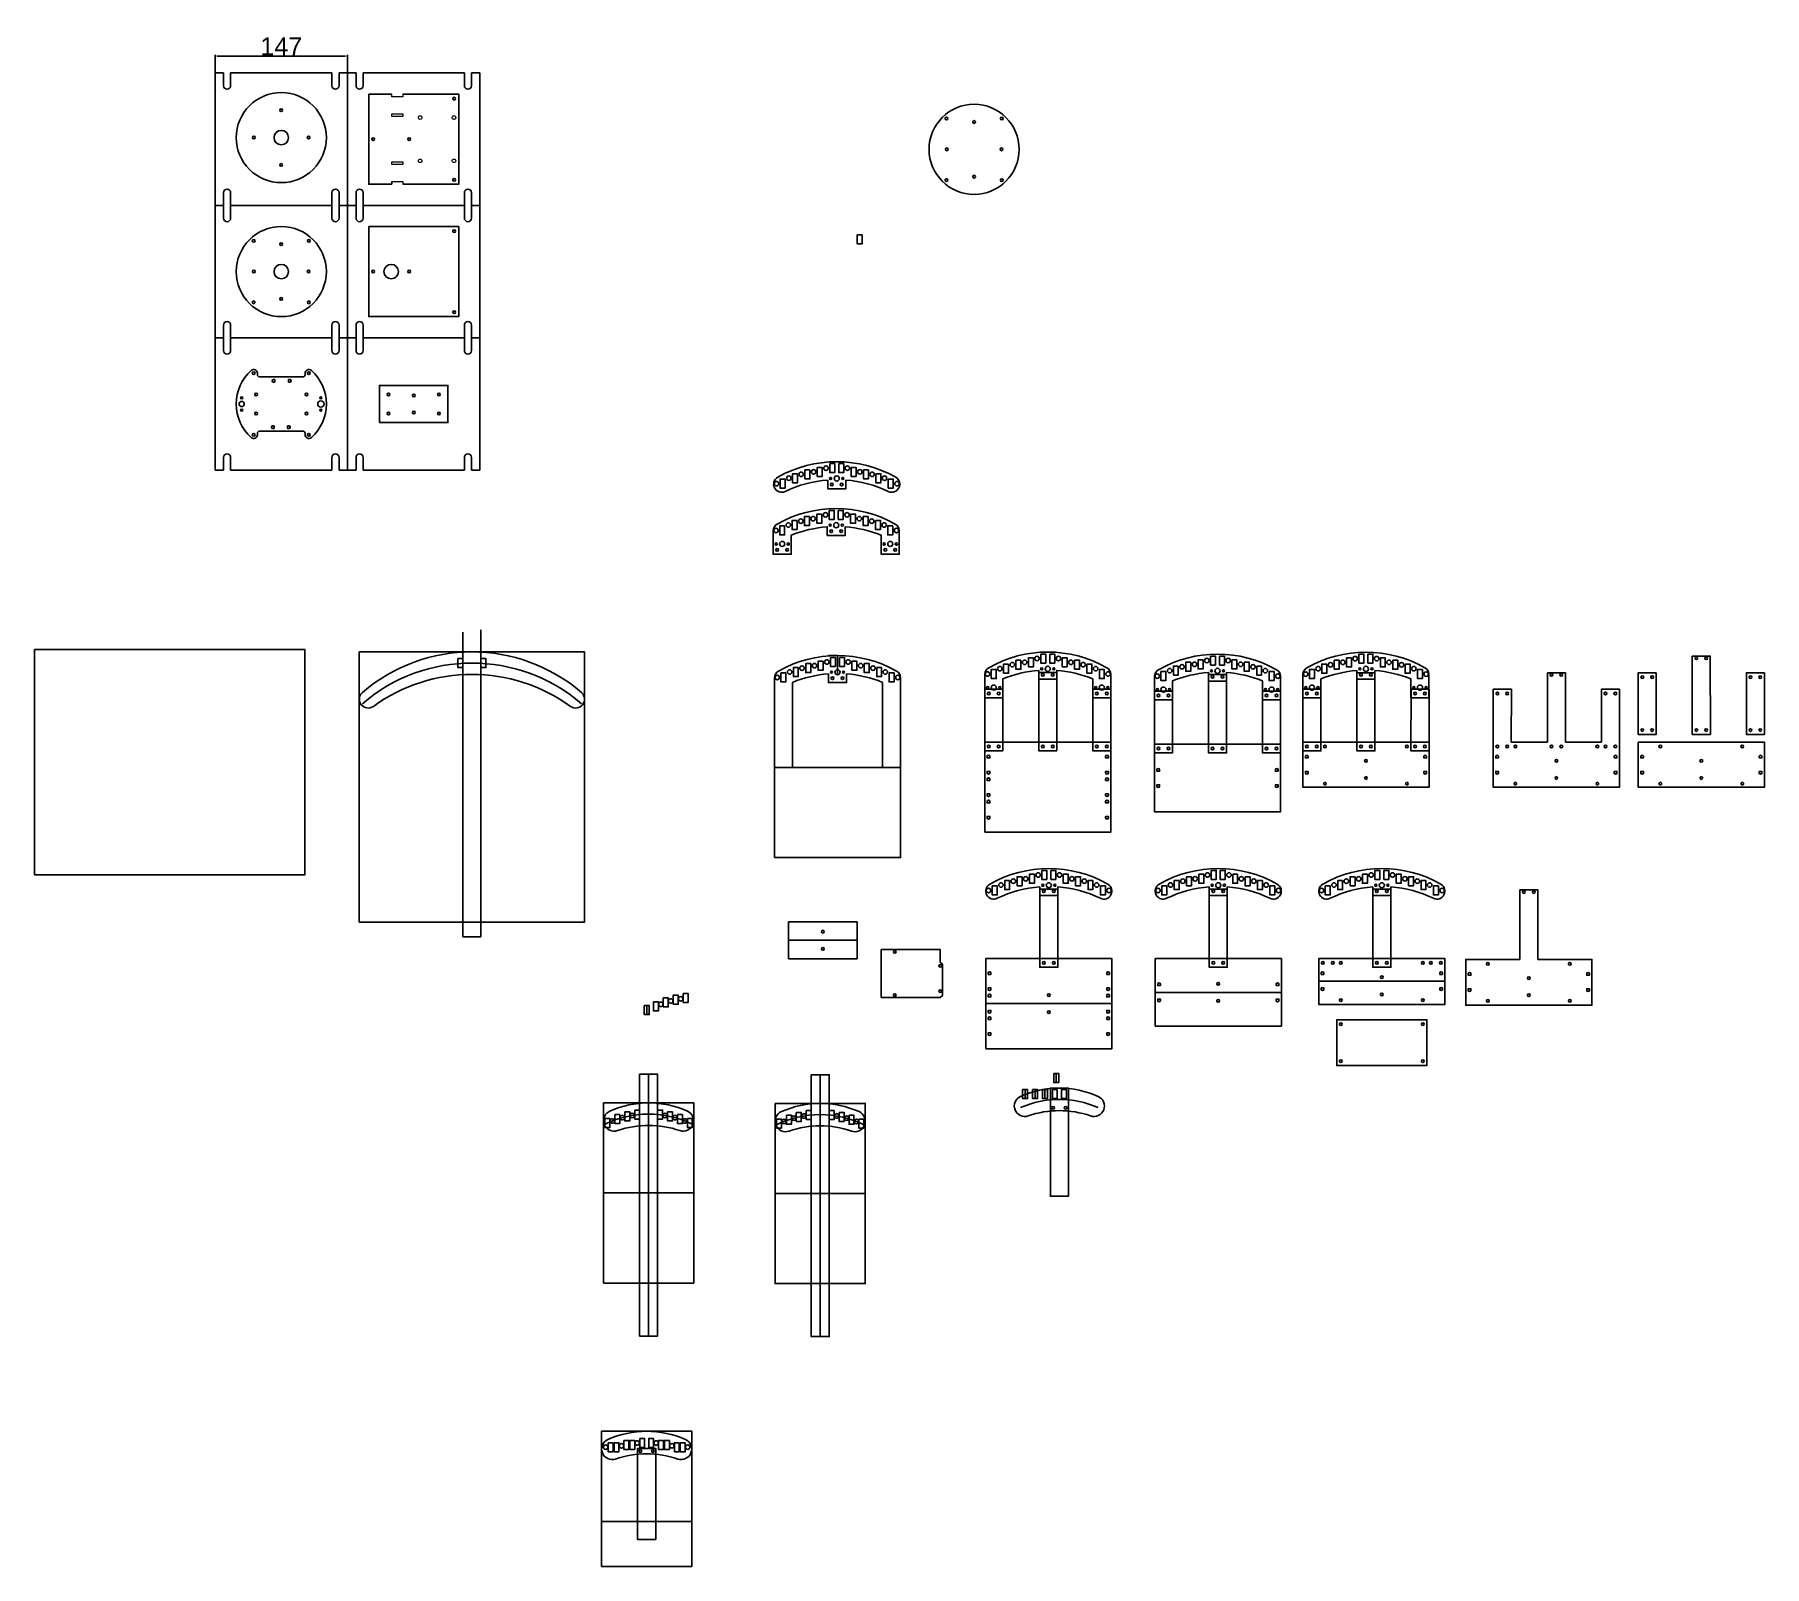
# Model space of a CAD drawing. Header units: millimetres. Extents: x 2133 to 4053, y 343 to 2044.
import ezdxf

# ---------------------------------------------------------------- set-up
doc = ezdxf.new("R2010")
doc.units = ezdxf.units.MM
doc.layers.add('corte', color=1, linetype='Continuous')
doc.styles.get("Standard").update_dxf_attribs({"font": 'arial.ttf'})
doc.dimstyles.new('ISO-25', dxfattribs={"dimtxt": 2.5, "dimasz": 2.5, "dimexe": 1.25, "dimexo": 0.625, "dimtad": 1, "dimtxsty": 'Standard', "dimcen": 2.5, "dimadec": 0, "dimazin": 0, "dimtfac": 1, "dimtmove": 0, "dimatfit": 3, "dimfxl": 1, "dimarcsym": 0})

msp = doc.modelspace()

# ---------------------------------------------------------------- blocks, each defined once
blk = doc.blocks.new('*D2')
at = {"color": 0, "lineweight": -2, "transparency": 16777216}
for p, q in [((2333.1, 2002.2), (2333.1, 2021.6)), ((2335.6, 2020.4), (2477.6, 2020.4)), ((2480.1, 2002.2), (2480.1, 2021.6))]:
    blk.add_line(p, q, dxfattribs=at)
at = {"color": 0, "transparency": 16777216}
for points in [[(2335.6, 2020.8), (2335.6, 2020), (2333.1, 2020.4)], [(2477.6, 2020.8), (2477.6, 2020), (2480.1, 2020.4)]]:
    blk.add_solid(points, dxfattribs=at)
at = {"layer": 'Defpoints', "color": 0, "transparency": 16777216}
for p in [(2480.1, 2020.4), (2333.1, 2001.5), (2480.1, 2001.5)]:
    blk.add_point(p, dxfattribs=at)
at = {"color": 0, "transparency": 16777216, "insert": (2406.6, 2031.1), "char_height": 20, "attachment_point": 5}
blk.add_mtext('147', dxfattribs=at)

# ---------------------------------------------------------------- dimensions: what is measured, and where the dimension line sits
dim = msp.add_linear_dim(base=(2480.116, 2020.399), p1=(2333.116, 2001.549), p2=(2480.116, 2001.549), dimstyle='ISO-25', override={"dimtxt": 20})
dim.commit()
dim.dimension.update_dxf_attribs({"geometry": '*D2', "text_midpoint": (2406.616, 2031.065)})

# ---------------------------------------------------------------- linework, layer by layer
at = {"color": 242, "true_color": 0xcd2027}
for p, q in [((2333.116, 2001.549), (2342.549, 2001.549)), ((2350.41, 2001.549), (2462.822, 2001.549)), ((2470.683, 2001.549), (2480.116, 2001.549)), ((2480.116, 2001.549), (2489.549, 2001.549)), ((2497.41, 2001.549), (2609.822, 2001.549)), ((2617.683, 2001.549), (2627.116, 2001.549)), ((2333.116, 1854.549), (2342.549, 1854.549)), ((2350.41, 1854.549), (2462.822, 1854.549)), ((2470.683, 1854.549), (2489.549, 1854.549)), ((2497.41, 1854.549), (2609.822, 1854.549)), ((2617.683, 1854.549), (2627.116, 1854.549)), ((2333.116, 1707.549), (2342.549, 1707.549)), ((2350.41, 1707.549), (2462.822, 1707.549)), ((2470.683, 1707.549), (2489.549, 1707.549)), ((2497.41, 1707.549), (2609.822, 1707.549)), ((2617.683, 1707.549), (2627.116, 1707.549))]:
    msp.add_line(p, q, dxfattribs=at)
at = {"color": 2}
for p, q in [((2628.216, 1042.413), (2628.216, 1383.476)), ((2608.216, 1380.857), (2608.216, 1042.413)), ((2814.335, 858.135), (2814.335, 833.135)), ((3004.755, 857.561), (3004.755, 832.561))]:
    msp.add_line(p, q, dxfattribs=at)
for p, q in [((2618.216, 1358.872), (2608.216, 1358.872)), ((3023.964, 1354.817), (3013.964, 1354.817)), ((3023.964, 1354.817), (3023.964, 1334.817)), ((3187.313, 1258.616), (3187.313, 1158.616)), ((3187.313, 1208.616), (3187.313, 1258.616)), ((3327.313, 1258.616), (3327.313, 1158.616)), ((3327.313, 1208.616), (3327.313, 1258.616)), ((3375.726, 1256.336), (3375.726, 1181.336)), ((3515.726, 1256.336), (3515.726, 1181.336)), ((3540.48, 1258.541), (3540.48, 1208.541)), ((3680.48, 1258.541), (3680.48, 1208.541)), ((3751.802, 1258.541), (3751.802, 1208.541)), ((3891.802, 1258.541), (3891.802, 1208.541)), ((3912.695, 1258.541), (3912.695, 1208.541)), ((4052.695, 1258.541), (4052.695, 1208.541)), ((3540.48, 1208.541), (3680.48, 1208.541)), ((3751.802, 1208.541), (3891.802, 1208.541)), ((3912.695, 1208.541), (4052.695, 1208.541)), ((2608.216, 1042.413), (2628.216, 1042.413)), ((2969.727, 1038.699), (3045.727, 1038.699)), ((3516.581, 980.798), (3376.581, 980.798)), ((3408.581, 980.798), (3484.581, 980.798)), ((3698.096, 993.298), (3558.096, 993.298)), ((3590.096, 993.298), (3666.096, 993.298)), ((2812.196, 966.233), (2812.196, 956.233)), ((3328.494, 968.298), (3188.494, 968.298)), ((3220.494, 968.298), (3296.494, 968.298)), ((3266.732, 890.707), (3266.732, 880.707)), ((3232.192, 872.829), (3232.192, 862.829)), ((3243.192, 872.829), (3243.192, 862.829)), ((3254.192, 872.869), (3254.192, 862.869))]:
    msp.add_line(p, q)
at = {"color": 1}
for points in [[(3045.79, 1821.836), (3051.29, 1821.836), (3051.29, 1811.836), (3045.79, 1811.836), (3045.79, 1821.836)], [(2979.571, 1556.644), (2974.071, 1556.644), (2974.071, 1546.644), (2979.571, 1546.644), (2979.571, 1556.644)], [(2993.321, 1560.931), (2987.821, 1560.931), (2987.821, 1550.931), (2993.321, 1550.931), (2993.321, 1560.931)], [(3007.071, 1563.645), (3001.571, 1563.645), (3001.571, 1553.645), (3007.071, 1553.645), (3007.071, 1563.645)], [(3015.329, 1567.828), (3020.829, 1567.828), (3020.829, 1557.828), (3015.329, 1557.828), (3015.329, 1567.828)], [(3025.321, 1567.828), (3030.821, 1567.828), (3030.821, 1557.828), (3025.321, 1557.828), (3025.321, 1567.828)], [(3039.071, 1563.645), (3044.571, 1563.645), (3044.571, 1553.645), (3039.071, 1553.645), (3039.071, 1563.645)], [(3052.821, 1560.931), (3058.321, 1560.931), (3058.321, 1550.931), (3052.821, 1550.931), (3052.821, 1560.931)], [(3066.571, 1556.644), (3072.071, 1556.644), (3072.071, 1546.644), (3066.571, 1546.644), (3066.571, 1556.644)], [(2965.821, 1550.615), (2960.321, 1550.615), (2960.321, 1540.615), (2965.821, 1540.615), (2965.821, 1550.615)], [(3080.321, 1550.615), (3085.821, 1550.615), (3085.821, 1540.615), (3080.321, 1540.615), (3080.321, 1550.615)], [(2965.309, 1498.696), (2959.809, 1498.696), (2959.809, 1488.696), (2965.309, 1488.696), (2965.309, 1498.696)], [(2979.059, 1504.726), (2973.559, 1504.726), (2973.559, 1494.726), (2979.059, 1494.726), (2979.059, 1504.726)], [(2992.809, 1509.012), (2987.309, 1509.012), (2987.309, 1499.012), (2992.809, 1499.012), (2992.809, 1509.012)], [(3006.559, 1511.726), (3001.059, 1511.726), (3001.059, 1501.726), (3006.559, 1501.726), (3006.559, 1511.726)], [(3014.817, 1515.91), (3020.317, 1515.91), (3020.317, 1505.91), (3014.817, 1505.91), (3014.817, 1515.91)], [(3024.809, 1515.91), (3030.309, 1515.91), (3030.309, 1505.91), (3024.809, 1505.91), (3024.809, 1515.91)], [(3038.559, 1511.726), (3044.059, 1511.726), (3044.059, 1501.726), (3038.559, 1501.726), (3038.559, 1511.726)], [(3052.309, 1509.012), (3057.809, 1509.012), (3057.809, 1499.012), (3052.309, 1499.012), (3052.309, 1509.012)], [(3066.059, 1504.726), (3071.559, 1504.726), (3071.559, 1494.726), (3066.059, 1494.726), (3066.059, 1504.726)], [(3079.809, 1498.696), (3085.309, 1498.696), (3085.309, 1488.696), (3079.809, 1488.696), (3079.809, 1498.696)], [(2602.716, 1351.372), (2608.216, 1351.372), (2608.216, 1341.372), (2602.716, 1341.372), (2602.716, 1351.372)], [(2628.216, 1351.372), (2633.716, 1351.372), (2633.716, 1341.372), (2628.216, 1341.372), (2628.216, 1351.372)], [(2994.214, 1345.77), (2988.714, 1345.77), (2988.714, 1335.77), (2994.214, 1335.77), (2994.214, 1345.77)], [(3007.964, 1348.484), (3002.464, 1348.484), (3002.464, 1338.484), (3007.964, 1338.484), (3007.964, 1348.484)], [(3016.223, 1352.667), (3021.723, 1352.667), (3021.723, 1342.667), (3016.223, 1342.667), (3016.223, 1352.667)], [(3026.214, 1352.667), (3031.714, 1352.667), (3031.714, 1342.667), (3026.214, 1342.667), (3026.214, 1352.667)], [(3039.964, 1348.484), (3045.464, 1348.484), (3045.464, 1338.484), (3039.964, 1338.484), (3039.964, 1348.484)], [(3053.714, 1345.77), (3059.214, 1345.77), (3059.214, 1335.77), (3053.714, 1335.77), (3053.714, 1345.77)], [(3213.813, 1345.282), (3208.313, 1345.282), (3208.313, 1335.282), (3213.813, 1335.282), (3213.813, 1345.282)], [(3227.563, 1349.569), (3222.063, 1349.569), (3222.063, 1339.569), (3227.563, 1339.569), (3227.563, 1349.569)], [(3241.313, 1352.283), (3235.813, 1352.283), (3235.813, 1342.283), (3241.313, 1342.283), (3241.313, 1352.283)], [(3249.571, 1356.466), (3255.071, 1356.466), (3255.071, 1346.466), (3249.571, 1346.466), (3249.571, 1356.466)], [(3259.563, 1356.466), (3265.063, 1356.466), (3265.063, 1346.466), (3259.563, 1346.466), (3259.563, 1356.466)], [(3273.313, 1352.283), (3278.813, 1352.283), (3278.813, 1342.283), (3273.313, 1342.283), (3273.313, 1352.283)], [(3287.063, 1349.569), (3292.563, 1349.569), (3292.563, 1339.569), (3287.063, 1339.569), (3287.063, 1349.569)], [(3300.813, 1345.282), (3306.313, 1345.282), (3306.313, 1335.282), (3300.813, 1335.282), (3300.813, 1345.282)], [(3415.976, 1347.289), (3410.476, 1347.289), (3410.476, 1337.289), (3415.976, 1337.289), (3415.976, 1347.289)], [(3429.726, 1350.003), (3424.226, 1350.003), (3424.226, 1340.003), (3429.726, 1340.003), (3429.726, 1350.003)], [(3437.984, 1354.186), (3443.484, 1354.186), (3443.484, 1344.186), (3437.984, 1344.186), (3437.984, 1354.186)], [(3447.976, 1354.186), (3453.476, 1354.186), (3453.476, 1344.186), (3447.976, 1344.186), (3447.976, 1354.186)], [(3461.726, 1350.003), (3467.226, 1350.003), (3467.226, 1340.003), (3461.726, 1340.003), (3461.726, 1350.003)], [(3475.476, 1347.289), (3480.976, 1347.289), (3480.976, 1337.289), (3475.476, 1337.289), (3475.476, 1347.289)], [(3566.98, 1345.207), (3561.48, 1345.207), (3561.48, 1335.207), (3566.98, 1335.207), (3566.98, 1345.207)], [(3580.73, 1349.494), (3575.23, 1349.494), (3575.23, 1339.494), (3580.73, 1339.494), (3580.73, 1349.494)], [(3594.48, 1352.208), (3588.98, 1352.208), (3588.98, 1342.208), (3594.48, 1342.208), (3594.48, 1352.208)], [(3602.739, 1356.391), (3608.239, 1356.391), (3608.239, 1346.391), (3602.739, 1346.391), (3602.739, 1356.391)], [(3612.73, 1356.391), (3618.23, 1356.391), (3618.23, 1346.391), (3612.73, 1346.391), (3612.73, 1356.391)], [(3626.48, 1352.208), (3631.98, 1352.208), (3631.98, 1342.208), (3626.48, 1342.208), (3626.48, 1352.208)], [(3640.23, 1349.494), (3645.73, 1349.494), (3645.73, 1339.494), (3640.23, 1339.494), (3640.23, 1349.494)], [(3653.98, 1345.207), (3659.48, 1345.207), (3659.48, 1335.207), (3653.98, 1335.207), (3653.98, 1345.207)], [(2966.714, 1335.454), (2961.214, 1335.454), (2961.214, 1325.454), (2966.714, 1325.454), (2966.714, 1335.454)], [(2980.464, 1341.483), (2974.964, 1341.483), (2974.964, 1331.483), (2980.464, 1331.483), (2980.464, 1341.483)], [(3067.464, 1341.483), (3072.964, 1341.483), (3072.964, 1331.483), (3067.464, 1331.483), (3067.464, 1341.483)], [(3081.214, 1335.454), (3086.714, 1335.454), (3086.714, 1325.454), (3081.214, 1325.454), (3081.214, 1335.454)], [(3200.063, 1339.253), (3194.563, 1339.253), (3194.563, 1329.253), (3200.063, 1329.253), (3200.063, 1339.253)], [(3314.563, 1339.253), (3320.063, 1339.253), (3320.063, 1329.253), (3314.563, 1329.253), (3314.563, 1339.253)], [(3388.476, 1336.973), (3382.976, 1336.973), (3382.976, 1326.973), (3388.476, 1326.973), (3388.476, 1336.973)], [(3402.226, 1343.002), (3396.726, 1343.002), (3396.726, 1333.002), (3402.226, 1333.002), (3402.226, 1343.002)], [(3489.226, 1343.002), (3494.726, 1343.002), (3494.726, 1333.002), (3489.226, 1333.002), (3489.226, 1343.002)], [(3502.976, 1336.973), (3508.476, 1336.973), (3508.476, 1326.973), (3502.976, 1326.973), (3502.976, 1336.973)], [(3553.23, 1339.178), (3547.73, 1339.178), (3547.73, 1329.178), (3553.23, 1329.178), (3553.23, 1339.178)], [(3667.73, 1339.178), (3673.23, 1339.178), (3673.23, 1329.178), (3667.73, 1329.178), (3667.73, 1339.178)], [(3250.753, 1116.148), (3256.253, 1116.148), (3256.253, 1106.148), (3250.753, 1106.148), (3250.753, 1116.148)], [(3260.744, 1116.148), (3266.244, 1116.148), (3266.244, 1106.148), (3260.744, 1106.148), (3260.744, 1116.148)], [(3438.839, 1116.148), (3444.339, 1116.148), (3444.339, 1106.148), (3438.839, 1106.148), (3438.839, 1116.148)], [(3448.831, 1116.148), (3454.331, 1116.148), (3454.331, 1106.148), (3448.831, 1106.148), (3448.831, 1116.148)], [(3620.354, 1116.148), (3625.854, 1116.148), (3625.854, 1106.148), (3620.354, 1106.148), (3620.354, 1116.148)], [(3630.346, 1116.148), (3635.846, 1116.148), (3635.846, 1106.148), (3630.346, 1106.148), (3630.346, 1116.148)], [(3201.244, 1098.934), (3195.744, 1098.934), (3195.744, 1088.934), (3201.244, 1088.934), (3201.244, 1098.934)], [(3214.994, 1104.964), (3209.494, 1104.964), (3209.494, 1094.964), (3214.994, 1094.964), (3214.994, 1104.964)], [(3228.744, 1109.25), (3223.244, 1109.25), (3223.244, 1099.25), (3228.744, 1099.25), (3228.744, 1109.25)], [(3242.494, 1111.964), (3236.994, 1111.964), (3236.994, 1101.964), (3242.494, 1101.964), (3242.494, 1111.964)], [(3274.494, 1111.964), (3279.994, 1111.964), (3279.994, 1101.964), (3274.494, 1101.964), (3274.494, 1111.964)], [(3288.244, 1109.25), (3293.744, 1109.25), (3293.744, 1099.25), (3288.244, 1099.25), (3288.244, 1109.25)], [(3301.994, 1104.964), (3307.494, 1104.964), (3307.494, 1094.964), (3301.994, 1094.964), (3301.994, 1104.964)], [(3315.744, 1098.934), (3321.244, 1098.934), (3321.244, 1088.934), (3315.744, 1088.934), (3315.744, 1098.934)], [(3389.331, 1098.934), (3383.831, 1098.934), (3383.831, 1088.934), (3389.331, 1088.934), (3389.331, 1098.934)], [(3403.081, 1104.964), (3397.581, 1104.964), (3397.581, 1094.964), (3403.081, 1094.964), (3403.081, 1104.964)], [(3416.831, 1109.25), (3411.331, 1109.25), (3411.331, 1099.25), (3416.831, 1099.25), (3416.831, 1109.25)], [(3430.581, 1111.964), (3425.081, 1111.964), (3425.081, 1101.964), (3430.581, 1101.964), (3430.581, 1111.964)], [(3462.581, 1111.964), (3468.081, 1111.964), (3468.081, 1101.964), (3462.581, 1101.964), (3462.581, 1111.964)], [(3476.331, 1109.25), (3481.831, 1109.25), (3481.831, 1099.25), (3476.331, 1099.25), (3476.331, 1109.25)], [(3490.081, 1104.964), (3495.581, 1104.964), (3495.581, 1094.964), (3490.081, 1094.964), (3490.081, 1104.964)], [(3503.831, 1098.934), (3509.331, 1098.934), (3509.331, 1088.934), (3503.831, 1088.934), (3503.831, 1098.934)], [(3570.846, 1098.934), (3565.346, 1098.934), (3565.346, 1088.934), (3570.846, 1088.934), (3570.846, 1098.934)], [(3584.596, 1104.964), (3579.096, 1104.964), (3579.096, 1094.964), (3584.596, 1094.964), (3584.596, 1104.964)], [(3598.346, 1109.25), (3592.846, 1109.25), (3592.846, 1099.25), (3598.346, 1099.25), (3598.346, 1109.25)], [(3612.096, 1111.964), (3606.596, 1111.964), (3606.596, 1101.964), (3612.096, 1101.964), (3612.096, 1111.964)], [(3644.096, 1111.964), (3649.596, 1111.964), (3649.596, 1101.964), (3644.096, 1101.964), (3644.096, 1111.964)], [(3657.846, 1109.25), (3663.346, 1109.25), (3663.346, 1099.25), (3657.846, 1099.25), (3657.846, 1109.25)], [(3671.596, 1104.964), (3677.096, 1104.964), (3677.096, 1094.964), (3671.596, 1094.964), (3671.596, 1104.964)], [(3685.346, 1098.934), (3690.846, 1098.934), (3690.846, 1088.934), (3685.346, 1088.934), (3685.346, 1098.934)], [(2809.446, 966.233), (2814.946, 966.233), (2814.946, 956.233), (2809.446, 956.233), (2809.446, 966.233)], [(3263.982, 890.707), (3269.482, 890.707), (3269.482, 880.707), (3263.982, 880.707), (3263.982, 890.707)], [(2764.335, 858.135), (2864.335, 858.135), (2864.335, 658.135), (2764.335, 658.135), (2764.335, 858.135)], [(2954.755, 857.561), (3054.755, 857.561), (3054.755, 657.561), (2954.755, 657.561), (2954.755, 857.561)], [(2762.157, 493.49), (2862.157, 493.49), (2862.157, 343.49), (2762.157, 343.49), (2762.157, 493.49)]]:
    msp.add_lwpolyline(points, dxfattribs=at)
for points in [[(3033.071, 1549.6), (3033.071, 1539.978), (3013.071, 1539.978), (3013.071, 1549.6, 0.09318768), (2965.769, 1536.947, -0.96559127), (2957.552, 1552.646, -0.26454219), (3088.589, 1552.646, -0.96559127), (3080.372, 1536.947, 0.09318768)], [(3092.533, 1493.696), (3092.531, 1467.227), (3072.531, 1467.227), (3072.533, 1488.274, 0.07795467), (3032.559, 1497.682), (3032.559, 1488.06), (3012.559, 1488.06), (3012.559, 1497.682, 0.07795467), (2972.585, 1488.274), (2972.585, 1467.227), (2952.585, 1467.227), (2952.585, 1493.696, -0.2493353), (2957.041, 1500.727, -0.26454219), (3088.078, 1500.727, -0.2493353)], [(3327.287, 1334.253), (3327.285, 1307.783), (3307.285, 1307.783), (3307.287, 1328.831, 0.07795467), (3267.313, 1338.238), (3267.313, 1328.616), (3247.313, 1328.616), (3247.313, 1338.238, 0.07795467), (3207.339, 1328.831), (3207.339, 1307.783), (3187.339, 1307.783), (3187.339, 1334.253, -0.2493353), (3191.794, 1341.284, -0.26454219), (3322.832, 1341.284, -0.2493353)], [(3515.7, 1331.973), (3515.698, 1305.504), (3495.698, 1305.504), (3495.7, 1326.551, 0.07795467), (3455.726, 1335.959), (3455.726, 1326.336), (3435.726, 1326.336), (3435.726, 1335.959, 0.07795467), (3395.752, 1326.551), (3395.752, 1305.504), (3375.752, 1305.504), (3375.752, 1331.973, -0.2493353), (3380.208, 1339.004, -0.26454219), (3511.245, 1339.004, -0.2493353)], [(3680.455, 1334.178), (3680.452, 1307.709), (3660.452, 1307.709), (3660.455, 1328.756, 0.07795467), (3620.48, 1338.163), (3620.48, 1328.541), (3600.48, 1328.541), (3600.48, 1338.163, 0.07795467), (3560.506, 1328.756), (3560.506, 1307.709), (3540.506, 1307.709), (3540.506, 1334.178, -0.2493353), (3544.962, 1341.209, -0.26454219), (3675.999, 1341.209, -0.2493353)], [(3268.494, 1097.92), (3268.494, 1088.298), (3248.494, 1088.298), (3248.494, 1097.92, 0.09318768), (3201.193, 1085.267, -0.96559127), (3192.976, 1100.965, -0.26454219), (3324.013, 1100.965, -0.96559127), (3315.795, 1085.267, 0.09318768)], [(3456.581, 1097.92), (3456.581, 1088.298), (3436.581, 1088.298), (3436.581, 1097.92, 0.09318768), (3389.28, 1085.267, -0.96559127), (3381.062, 1100.965, -0.26454219), (3512.099, 1100.965, -0.96559127), (3503.882, 1085.267, 0.09318768)], [(3638.096, 1097.92), (3638.096, 1088.298), (3618.096, 1088.298), (3618.096, 1097.92, 0.09318768), (3570.795, 1085.267, -0.96559127), (3562.578, 1100.965, -0.26454219), (3693.615, 1100.965, -0.96559127), (3685.397, 1085.267, 0.09318768)]]:
    msp.add_lwpolyline(points, format="xyb", close=True)
for points in [[(2132.818, 1361.457), (2132.818, 1111.457), (2432.818, 1111.457), (2432.818, 1361.457), (2132.818, 1361.457), (2132.818, 1361.457)], [(3972.694, 1354.106), (3992.694, 1354.106), (3992.713, 1267.267), (3972.713, 1267.267), (3972.694, 1354.106)], [(2973.99, 1325.032), (2973.99, 1230.454), (2953.99, 1230.454), (2953.99, 1330.454)], [(3093.938, 1330.454), (3093.938, 1230.454), (3073.938, 1230.454), (3073.938, 1325.032)], [(3247.305, 1335.833), (3267.305, 1335.833), (3267.324, 1248.994), (3247.324, 1248.994), (3247.313, 1328.616)], [(3435.724, 1333.553), (3455.724, 1333.553), (3455.744, 1246.714), (3435.744, 1246.714), (3435.733, 1326.336)], [(3600.479, 1335.758), (3620.479, 1335.758), (3620.498, 1248.919), (3600.498, 1248.919), (3600.487, 1328.541)], [(3811.8, 1335.758), (3831.8, 1335.758), (3831.817, 1258.541)], [(3811.817, 1258.541), (3811.8, 1335.758)], [(3771.819, 1258.541), (3771.843, 1317.331), (3751.817, 1317.331), (3751.789, 1248.919), (3751.802, 1248.919)], [(3891.798, 1248.919), (3891.826, 1317.331), (3871.8, 1317.331), (3871.776, 1258.541)], [(3187.313, 1158.616), (3187.313, 1258.616), (3327.313, 1258.616), (3327.313, 1158.616), (3187.313, 1158.616)], [(3891.802, 1258.541), (3891.802, 1208.541), (3751.802, 1208.541), (3751.802, 1258.541)], [(3771.819, 1258.541), (3811.817, 1258.541)], [(3831.817, 1258.541), (3871.776, 1258.541)], [(2953.99, 1130.454), (2953.99, 1230.454), (3093.99, 1230.454), (3093.99, 1130.454), (2953.99, 1130.454)], [(3248.493, 1095.514), (3268.493, 1095.514), (3268.512, 1008.676), (3248.512, 1008.676), (3248.501, 1088.298)], [(3436.579, 1095.514), (3456.579, 1095.514), (3456.598, 1008.676), (3436.598, 1008.676), (3436.587, 1088.298)], [(3618.094, 1095.514), (3638.094, 1095.514), (3638.114, 1008.676), (3618.114, 1008.676), (3618.103, 1088.298)], [(3188.494, 918.298), (3188.494, 1018.298), (3328.494, 1018.298), (3328.494, 918.298), (3188.494, 918.298)], [(2852.617, 979.692), (2858.117, 979.692), (2858.117, 969.692), (2852.617, 969.692), (2852.617, 979.692)], [(2819.617, 970.273), (2825.117, 970.273), (2825.117, 960.273), (2819.617, 960.273), (2819.617, 970.273)], [(2830.617, 974.577), (2836.117, 974.577), (2836.117, 964.577), (2830.617, 964.577), (2830.617, 974.577)], [(2841.617, 977.598), (2847.117, 977.598), (2847.117, 967.598), (2841.617, 967.598), (2841.617, 977.598)], [(3628.116, 899.538), (3578.116, 899.538), (3578.099, 950.361), (3678.099, 950.361), (3678.116, 899.538), (3628.116, 899.538)], [(3229.442, 872.829), (3234.942, 872.829), (3234.942, 862.829), (3229.442, 862.829), (3229.442, 872.829)], [(3240.442, 872.829), (3245.942, 872.829), (3245.942, 862.829), (3240.442, 862.829), (3240.442, 872.829)], [(3251.442, 872.869), (3256.942, 872.869), (3256.942, 862.869), (3251.442, 862.869), (3251.442, 872.869)], [(3262.442, 872.869), (3267.942, 872.869), (3267.942, 862.869), (3262.442, 862.869), (3262.442, 872.869)], [(3277.942, 872.869), (3272.442, 872.869), (3272.442, 862.869), (3277.942, 862.869), (3277.942, 872.869)], [(2776.835, 845.049), (2782.335, 845.049), (2782.335, 835.049), (2776.835, 835.049), (2776.835, 845.049)], [(2787.835, 848.069), (2793.335, 848.069), (2793.335, 838.069), (2787.835, 838.069), (2787.835, 848.069)], [(2798.835, 850.163), (2804.335, 850.163), (2804.335, 840.163), (2798.835, 840.163), (2798.835, 850.163)], [(2824.335, 850.163), (2829.835, 850.163), (2829.835, 840.163), (2824.335, 840.163), (2824.335, 850.163)], [(2835.335, 848.069), (2840.835, 848.069), (2840.835, 838.069), (2835.335, 838.069), (2835.335, 848.069)], [(2846.335, 845.049), (2851.835, 845.049), (2851.835, 835.049), (2846.335, 835.049), (2846.335, 845.049)], [(2978.255, 847.496), (2983.755, 847.496), (2983.755, 837.496), (2978.255, 837.496), (2978.255, 847.496)], [(2989.255, 849.59), (2994.755, 849.59), (2994.755, 839.59), (2989.255, 839.59), (2989.255, 849.59)], [(3014.755, 849.59), (3020.255, 849.59), (3020.255, 839.59), (3014.755, 839.59), (3014.755, 849.59)], [(3025.755, 847.496), (3031.255, 847.496), (3031.255, 837.496), (3025.755, 837.496), (3025.755, 847.496)], [(2765.835, 840.744), (2771.335, 840.744), (2771.335, 830.744), (2765.835, 830.744), (2765.835, 840.744)], [(2857.335, 840.744), (2862.835, 840.744), (2862.835, 830.744), (2857.335, 830.744), (2857.335, 840.744)], [(2956.255, 840.17), (2961.755, 840.17), (2961.755, 830.17), (2956.255, 830.17), (2956.255, 840.17)], [(2967.255, 844.475), (2972.755, 844.475), (2972.755, 834.475), (2967.255, 834.475), (2967.255, 844.475)], [(3036.755, 844.475), (3042.255, 844.475), (3042.255, 834.475), (3036.755, 834.475), (3036.755, 844.475)], [(3047.755, 840.17), (3053.255, 840.17), (3053.255, 830.17), (3047.755, 830.17), (3047.755, 840.17)], [(2769.407, 480.809), (2774.907, 480.809), (2774.907, 470.809), (2769.407, 470.809), (2769.407, 480.809)], [(2775.907, 480.809), (2781.407, 480.809), (2781.407, 470.809), (2775.907, 470.809), (2775.907, 480.809)], [(2786.907, 483.424), (2792.407, 483.424), (2792.407, 473.424), (2786.907, 473.424), (2786.907, 483.424)], [(2793.407, 483.424), (2798.907, 483.424), (2798.907, 473.424), (2793.407, 473.424), (2793.407, 483.424)], [(2804.407, 485.518), (2809.907, 485.518), (2809.907, 475.518), (2804.407, 475.518), (2804.407, 485.518)], [(2819.907, 485.518), (2814.407, 485.518), (2814.407, 475.518), (2819.907, 475.518), (2819.907, 485.518)], [(2830.907, 483.424), (2825.407, 483.424), (2825.407, 473.424), (2830.907, 473.424), (2830.907, 483.424)], [(2837.407, 483.424), (2831.907, 483.424), (2831.907, 473.424), (2837.407, 473.424), (2837.407, 483.424)], [(2848.407, 480.809), (2842.907, 480.809), (2842.907, 470.809), (2848.407, 470.809), (2848.407, 480.809)], [(2854.907, 480.809), (2849.407, 480.809), (2849.407, 470.809), (2854.907, 470.809), (2854.907, 480.809)]]:
    msp.add_lwpolyline(points)
at = {"color": 2}
for points in [[(2493.216, 1358.872), (2743.216, 1358.872), (2743.216, 1058.872), (2493.216, 1058.872), (2493.216, 1358.872)], [(2814.335, 889.878), (2824.335, 889.878), (2824.335, 599.203), (2804.335, 599.203), (2804.335, 889.878), (2814.335, 889.878)], [(2814.335, 889.878), (2814.335, 599.203)], [(3004.755, 889.304), (3014.755, 889.304), (3014.755, 598.629), (2994.755, 598.629), (2994.755, 889.304), (3004.755, 889.304)], [(3004.755, 889.304), (3004.755, 598.629)], [(3270.192, 754.496), (3260.192, 754.496), (3260.192, 874.496), (3280.192, 874.496), (3280.192, 754.496), (3270.192, 754.496)], [(2764.335, 658.135), (2764.335, 758.135), (2864.335, 758.135), (2864.335, 658.135), (2764.335, 658.135)], [(2954.755, 657.561), (2954.755, 757.561), (3054.755, 757.561), (3054.755, 657.561), (2954.755, 657.561)], [(2812.157, 373.49), (2802.157, 373.49), (2802.157, 474.49), (2822.157, 474.49), (2822.157, 373.49), (2812.157, 373.49)], [(2762.157, 393.49), (2762.157, 343.49), (2862.157, 343.49), (2862.157, 393.49), (2762.157, 393.49)]]:
    msp.add_lwpolyline(points, dxfattribs=at)
for points in [[(2953.99, 1330.454, -0.2493353), (2958.446, 1337.485, -0.26454219), (3089.483, 1337.485, -0.2493353), (3093.938, 1330.454, -0.2493353)], [(3073.938, 1325.032, 0.07795467), (3033.964, 1334.44), (3033.964, 1324.817), (3013.964, 1324.817), (3013.964, 1334.44, 0.07795467), (2973.99, 1325.032)]]:
    msp.add_lwpolyline(points, format="xyb")
for points in [[(3932.736, 1335.679), (3912.71, 1335.679), (3912.683, 1267.267), (3932.708, 1267.267)], [(4052.719, 1335.679), (4032.694, 1335.679), (4032.666, 1267.267), (4052.692, 1267.267)], [(3207.354, 1317.406), (3187.328, 1317.406), (3187.3, 1248.994), (3207.326, 1248.994)], [(3327.337, 1317.406), (3307.311, 1317.406), (3307.283, 1248.994), (3327.309, 1248.994)], [(3395.767, 1315.126), (3375.741, 1315.126), (3375.713, 1246.714), (3395.739, 1246.714)], [(3515.75, 1315.126), (3495.724, 1315.126), (3495.696, 1246.714), (3515.722, 1246.714)], [(3560.521, 1317.331), (3540.495, 1317.331), (3540.467, 1248.919), (3560.493, 1248.919)], [(3680.504, 1317.331), (3660.479, 1317.331), (3660.451, 1248.919), (3680.476, 1248.919)], [(3307.287, 1258.616), (3327.309, 1258.616), (3327.309, 1248.994), (3307.287, 1248.994)], [(3375.726, 1256.336), (3515.726, 1256.336), (3515.726, 1181.336), (3375.726, 1181.336)], [(3540.48, 1258.541), (3680.48, 1258.541), (3680.48, 1208.541), (3540.48, 1208.541)], [(3912.695, 1258.541), (4052.695, 1258.541), (4052.695, 1208.541), (3912.695, 1208.541)], [(3781.303, 1017.397), (3781.286, 1094.613), (3801.286, 1094.613), (3801.303, 1017.397), (3861.287, 1017.397), (3861.305, 966.574), (3721.305, 966.574), (3721.287, 1017.397)], [(3376.581, 1018.298), (3516.581, 1018.298), (3516.581, 943.298), (3376.581, 943.298)], [(3558.096, 1018.298), (3698.096, 1018.298), (3698.114, 967.476), (3558.114, 967.476)]]:
    msp.add_lwpolyline(points, close=True)
at = {"color": 5}
for points in [[(3045.727, 1059.299), (2969.727, 1059.299), (2969.727, 1018.099), (3045.727, 1018.099), (3045.727, 1059.299)], [(3072.446, 1028.254), (3072.446, 975.254), (3138.046, 975.254), (3140.446, 977.254), (3140.446, 1012.254), (3138.046, 1014.254), (3138.046, 1028.254), (3072.446, 1028.254)]]:
    msp.add_lwpolyline(points, dxfattribs=at)
at = {"color": 242, "true_color": 0xcd2027}
for centre in [(2406.616, 1929.794), (2406.616, 1781.049), (2528.616, 1781.049)]:
    msp.add_circle(centre, 8, dxfattribs=at)
at = {"color": 2}
for centre, radius in [((2983.696, 1555.931), 2.5), ((2997.446, 1558.645), 2.5), ((3011.196, 1562.828), 2.5), ((3034.946, 1562.828), 2.5), ((3048.696, 1558.645), 2.5), ((3062.446, 1555.931), 2.5), ((2956.196, 1545.615), 2.5), ((2969.946, 1551.644), 2.5), ((3017.571, 1544.789), 1.5), ((3028.571, 1544.789), 1.5), ((3076.196, 1551.644), 2.5), ((3089.946, 1545.615), 2.5), ((2969.434, 1499.726), 2.5), ((2983.184, 1504.012), 2.5), ((2996.934, 1506.726), 2.5), ((3010.684, 1510.91), 2.5), ((3034.434, 1510.91), 2.5), ((3048.184, 1506.726), 2.5), ((3061.934, 1504.012), 2.5), ((3075.684, 1499.726), 2.5), ((2955.684, 1493.696), 2.5), ((3017.059, 1492.871), 1.5), ((3028.059, 1492.871), 1.5), ((3089.434, 1493.696), 2.5), ((2957.085, 1472.038), 1.5), ((2968.085, 1472.038), 1.5), ((3077.031, 1472.038), 1.5), ((3088.031, 1472.038), 1.5), ((2998.339, 1343.484), 2.5), ((3012.089, 1347.667), 2.5), ((3035.839, 1347.667), 2.5), ((3049.589, 1343.484), 2.5), ((3217.938, 1344.569), 2.5), ((3231.688, 1347.283), 2.5), ((3245.438, 1351.466), 2.5), ((3269.188, 1351.466), 2.5), ((3282.938, 1347.283), 2.5), ((3296.688, 1344.569), 2.5), ((3406.351, 1342.289), 2.5), ((3420.101, 1345.003), 2.5), ((3433.851, 1349.186), 2.5), ((3457.601, 1349.186), 2.5), ((3471.351, 1345.003), 2.5), ((3485.101, 1342.289), 2.5), ((3571.105, 1344.494), 2.5), ((3584.855, 1347.208), 2.5), ((3598.605, 1351.391), 2.5), ((3622.355, 1351.391), 2.5), ((3636.105, 1347.208), 2.5), ((3649.855, 1344.494), 2.5), ((3977.195, 1351.7), 1.5), ((3988.195, 1351.7), 1.5), ((2957.089, 1330.454), 2.5), ((2970.839, 1336.483), 2.5), ((2984.589, 1340.77), 2.5), ((3018.464, 1329.629), 1.5), ((3029.464, 1329.629), 1.5), ((3063.339, 1340.77), 2.5), ((3077.089, 1336.483), 2.5), ((3090.839, 1330.454), 2.5), ((3190.438, 1334.253), 2.5), ((3204.188, 1340.282), 2.5), ((3251.813, 1333.427), 1.5), ((3262.813, 1333.427), 1.5), ((3310.438, 1340.282), 2.5), ((3324.188, 1334.253), 2.5), ((3378.851, 1331.973), 2.5), ((3392.601, 1338.002), 2.5), ((3440.226, 1331.148), 1.5), ((3451.226, 1331.148), 1.5), ((3498.851, 1338.002), 2.5), ((3512.601, 1331.973), 2.5), ((3543.605, 1334.178), 2.5), ((3557.355, 1340.207), 2.5), ((3604.98, 1333.352), 1.5), ((3615.98, 1333.352), 1.5), ((3663.605, 1340.207), 2.5), ((3677.355, 1334.178), 2.5), ((3816.302, 1333.352), 1.5), ((3827.302, 1333.352), 1.5), ((3917.221, 1330.868), 1.5), ((3928.221, 1330.868), 1.5), ((4037.167, 1330.868), 1.5), ((4048.167, 1330.868), 1.5), ((3191.839, 1312.595), 1.5), ((3202.839, 1312.595), 1.5), ((3311.785, 1312.595), 1.5), ((3322.785, 1312.595), 1.5), ((3380.252, 1310.315), 1.5), ((3391.252, 1310.315), 1.5), ((3500.198, 1310.315), 1.5), ((3511.198, 1310.315), 1.5), ((3545.006, 1312.52), 1.5), ((3556.006, 1312.52), 1.5), ((3664.952, 1312.52), 1.5), ((3675.952, 1312.52), 1.5), ((3756.328, 1312.52), 1.5), ((3767.328, 1312.52), 1.5), ((3876.274, 1312.52), 1.5), ((3887.274, 1312.52), 1.5), ((3917.195, 1272.078), 1.5), ((3928.195, 1272.078), 1.5), ((3977.211, 1272.078), 1.5), ((3988.211, 1272.078), 1.5), ((4037.179, 1272.078), 1.5), ((4048.179, 1272.078), 1.5), ((3191.813, 1253.805), 1.5), ((3202.813, 1253.805), 1.5), ((3251.822, 1253.805), 1.5), ((3262.822, 1253.805), 1.5), ((3311.796, 1253.805), 1.5), ((3322.796, 1253.805), 1.5), ((3380.226, 1251.525), 1.5), ((3391.226, 1251.525), 1.5), ((3440.242, 1251.525), 1.5), ((3451.242, 1251.525), 1.5), ((3500.209, 1251.525), 1.5), ((3511.209, 1251.525), 1.5), ((3544.98, 1253.73), 1.5), ((3555.98, 1253.73), 1.5), ((3564.98, 1253.73), 1.5), ((3604.996, 1253.73), 1.5), ((3615.996, 1253.73), 1.5), ((3655.98, 1253.73), 1.5), ((3664.964, 1253.73), 1.5), ((3675.964, 1253.73), 1.5), ((3756.302, 1253.73), 1.5), ((3767.302, 1253.73), 1.5), ((3776.301, 1253.73), 1.5), ((3816.318, 1253.73), 1.5), ((3827.318, 1253.73), 1.5), ((3867.302, 1253.73), 1.5), ((3876.285, 1253.73), 1.5), ((3887.285, 1253.73), 1.5), ((3937.195, 1253.73), 1.5), ((4028.196, 1253.73), 1.5), ((3564.996, 1212.53), 1.5), ((3655.996, 1212.53), 1.5), ((3776.318, 1212.53), 1.5), ((3867.318, 1212.53), 1.5), ((3937.211, 1212.53), 1.5), ((4028.211, 1212.53), 1.5), ((3246.619, 1111.148), 2.5), ((3270.369, 1111.148), 2.5), ((3434.706, 1111.148), 2.5), ((3458.456, 1111.148), 2.5), ((3616.221, 1111.148), 2.5), ((3639.971, 1111.148), 2.5), ((3191.619, 1093.934), 2.5), ((3205.369, 1099.964), 2.5), ((3219.119, 1104.25), 2.5), ((3232.869, 1106.964), 2.5), ((3252.994, 1093.109), 1.5), ((3263.994, 1093.109), 1.5), ((3284.119, 1106.964), 2.5), ((3297.869, 1104.25), 2.5), ((3311.619, 1099.964), 2.5), ((3325.369, 1093.934), 2.5), ((3379.706, 1093.934), 2.5), ((3393.456, 1099.964), 2.5), ((3407.206, 1104.25), 2.5), ((3420.956, 1106.964), 2.5), ((3441.081, 1093.109), 1.5), ((3452.081, 1093.109), 1.5), ((3472.206, 1106.964), 2.5), ((3485.956, 1104.25), 2.5), ((3499.706, 1099.964), 2.5), ((3513.456, 1093.934), 2.5), ((3561.221, 1093.934), 2.5), ((3574.971, 1099.964), 2.5), ((3588.721, 1104.25), 2.5), ((3602.471, 1106.964), 2.5), ((3622.596, 1093.109), 1.5), ((3633.596, 1093.109), 1.5), ((3653.721, 1106.964), 2.5), ((3667.471, 1104.25), 2.5), ((3681.221, 1099.964), 2.5), ((3694.971, 1093.934), 2.5), ((3785.787, 1092.208), 1.5), ((3796.787, 1092.208), 1.5), ((3253.01, 1013.487), 1.5), ((3264.01, 1013.487), 1.5), ((3441.096, 1013.487), 1.5), ((3452.096, 1013.487), 1.5), ((3562.596, 1013.487), 1.5), ((3573.596, 1013.487), 1.5), ((3582.595, 1013.487), 1.5), ((3622.612, 1013.487), 1.5), ((3622.612, 1013.487), 1.5), ((3633.612, 1013.487), 1.5), ((3633.612, 1013.487), 1.5), ((3673.596, 1013.487), 1.5), ((3682.579, 1013.487), 1.5), ((3693.579, 1013.487), 1.5), ((3745.787, 1012.586), 1.5), ((3836.787, 1012.586), 1.5), ((2827.867, 967.594), 2.5), ((2838.867, 971.24), 2.5), ((2849.867, 973.662), 2.5), ((3582.612, 972.287), 1.5), ((3673.612, 972.287), 1.5), ((3745.803, 971.386), 1.5), ((3836.803, 971.386), 1.5), ((3582.598, 945.55), 1.5), ((3673.599, 945.55), 1.5), ((3582.614, 904.35), 1.5), ((3673.614, 904.35), 1.5), ((2796.085, 844.133), 2.5), ((2832.585, 844.133), 2.5), ((2986.505, 843.56), 2.5), ((3023.005, 843.56), 2.5), ((3263.192, 852.496), 1.5), ((3277.192, 852.496), 1.5), ((2774.085, 838.066), 2.5), ((2785.085, 841.712), 2.5), ((2843.585, 841.712), 2.5), ((2854.585, 838.066), 2.5), ((2964.505, 837.492), 2.5), ((2975.505, 841.138), 2.5), ((3034.005, 841.138), 2.5), ((3045.005, 837.492), 2.5), ((2801.657, 480.505), 2.5), ((2822.657, 480.505), 2.5), ((2766.657, 475.809), 2.5), ((2784.157, 477.401), 2.5), ((2805.157, 471.49), 1.5), ((2819.157, 471.49), 1.5), ((2840.157, 477.401), 2.5), ((2857.657, 475.809), 2.5)]:
    msp.add_circle(centre, radius, dxfattribs=at)
at = {"color": 240, "true_color": 0xed1f24}
for centre in [(3610.498, 1237.819), (3821.82, 1237.819), (3982.713, 1237.819), (3610.498, 1218.819), (3821.82, 1218.819), (3982.713, 1218.819), (3007.727, 1048.199), (3007.727, 1029.199), (3087.446, 1025.754), (3138.046, 1010.254), (3628.114, 997.576), (3087.446, 977.754), (3138.046, 982.254), (3258.494, 977.798), (3446.581, 990.298), (3628.114, 978.576), (3791.305, 996.674), (3791.305, 977.674), (3258.494, 958.798), (3446.581, 971.298)]:
    msp.add_circle(centre, 1.5, dxfattribs=at)
for centre, radius, start, end in [((2618.216, 1172.523), 186.349, 49.270681, 130.729319), ((2618.216, 1147.523), 186.349, 54.04073, 125.95927), ((2503.028, 1306.303), 9.812, 130.729319, 305.95927), ((2733.404, 1306.303), 9.812, 234.04073, 49.270681)]:
    msp.add_arc(centre, radius, start, end)
at = {"color": 2}
for centre, radius, start, end in [((2618.216, 1160.023), 186.349, 49.270681, 130.729319), ((3231.837, 854.727), 11.645, 113.917664, 288.985778), ((3270.192, 768.246), 106.25, 66.082336, 113.917664), ((3308.548, 854.727), 11.645, 251.014222, 66.082336), ((2775.98, 838.366), 11.645, 113.917664, 288.985778), ((2814.335, 735.043), 110.607, 63.592091, 116.407909), ((2814.335, 751.885), 106.25, 66.082336, 113.917664), ((2852.69, 838.366), 11.645, 251.014222, 66.082336), ((2966.399, 837.793), 11.645, 113.917664, 288.985778), ((3004.755, 734.469), 110.607, 63.592091, 116.407909), ((3004.755, 751.311), 106.25, 66.082336, 113.917664), ((3043.11, 837.793), 11.645, 251.014222, 66.082336), ((3270.192, 755.746), 106.25, 66.082336, 113.917664), ((3270.192, 743.246), 106.25, 71.014222, 108.985778), ((2814.335, 726.885), 106.25, 71.014222, 108.985778), ((3004.755, 726.311), 106.25, 71.014222, 108.985778), ((2773.802, 473.721), 11.645, 113.917664, 288.985778), ((2812.157, 387.24), 106.25, 66.082336, 113.917664), ((2850.512, 473.721), 11.645, 251.014222, 66.082336), ((2812.157, 362.24), 106.25, 71.014222, 108.985778)]:
    msp.add_arc(centre, radius, start, end, dxfattribs=at)
at = {"layer": 'corte'}
for p, q in [((2333.116, 1560.549), (2333.116, 2001.549)), ((2342.549, 2001.549), (2342.549, 1987.4)), ((2350.41, 2001.549), (2350.41, 1987.4)), ((2462.822, 1987.4), (2462.822, 2001.549)), ((2470.683, 1987.4), (2470.683, 2001.549)), ((2480.116, 1560.549), (2480.116, 2001.549)), ((2489.549, 2001.549), (2489.549, 1987.4)), ((2497.41, 2001.549), (2497.41, 1987.4)), ((2609.822, 1987.4), (2609.822, 2001.549)), ((2617.683, 1987.4), (2617.683, 2001.549)), ((2627.116, 1560.549), (2627.116, 2001.549)), ((2342.549, 1868.699), (2342.549, 1840.4)), ((2350.41, 1868.699), (2350.41, 1840.4)), ((2462.822, 1840.4), (2462.822, 1868.699)), ((2470.683, 1840.4), (2470.683, 1868.699)), ((2489.549, 1868.699), (2489.549, 1840.4)), ((2497.41, 1868.699), (2497.41, 1840.4)), ((2529.483, 1881.048), (2529.483, 1878.049)), ((2609.822, 1840.4), (2609.822, 1868.699)), ((2617.683, 1840.4), (2617.683, 1868.699)), ((2333.116, 1854.549), (2342.549, 1854.549)), ((2350.41, 1854.549), (2462.822, 1854.549)), ((2470.683, 1854.549), (2489.549, 1854.549)), ((2497.41, 1854.549), (2609.822, 1854.549)), ((2617.683, 1854.549), (2627.116, 1854.549)), ((2342.549, 1721.699), (2342.549, 1693.4)), ((2350.41, 1721.699), (2350.41, 1693.4)), ((2462.822, 1693.4), (2462.822, 1721.699)), ((2470.683, 1693.4), (2470.683, 1721.699)), ((2489.549, 1721.699), (2489.549, 1693.4)), ((2497.41, 1721.699), (2497.41, 1693.4)), ((2609.822, 1693.4), (2609.822, 1721.699)), ((2617.683, 1693.4), (2617.683, 1721.699)), ((2333.116, 1707.549), (2342.549, 1707.549)), ((2350.41, 1707.549), (2462.822, 1707.549)), ((2470.683, 1707.549), (2489.549, 1707.549)), ((2497.41, 1707.549), (2609.822, 1707.549)), ((2617.683, 1707.549), (2627.116, 1707.549)), ((2380.116, 1666.549), (2380.116, 1668.184)), ((2430.616, 1664.049), (2382.616, 1664.049)), ((2398.082, 1661.299), (2399.582, 1661.299)), ((2398.082, 1658.299), (2399.582, 1658.299)), ((2399.582, 1658.299), (2399.582, 1661.299)), ((2414.582, 1658.299), (2414.582, 1661.299)), ((2414.582, 1661.299), (2416.082, 1661.299)), ((2416.082, 1658.299), (2414.582, 1658.299)), ((2433.116, 1666.549), (2433.116, 1668.184)), ((2430.616, 1604.049), (2382.616, 1604.049)), ((2397.15, 1609.799), (2398.65, 1609.799)), ((2398.65, 1606.799), (2397.15, 1606.799)), ((2398.65, 1609.799), (2398.65, 1606.799)), ((2415.15, 1609.799), (2413.65, 1609.799)), ((2413.65, 1609.799), (2413.65, 1606.799)), ((2415.15, 1606.799), (2413.65, 1606.799)), ((2342.549, 1574.699), (2342.549, 1560.549)), ((2350.41, 1574.699), (2350.41, 1560.549)), ((2462.822, 1560.549), (2462.822, 1574.699)), ((2470.683, 1560.549), (2470.683, 1574.699)), ((2489.549, 1574.699), (2489.549, 1560.549)), ((2497.41, 1574.699), (2497.41, 1560.549)), ((2609.822, 1560.549), (2609.822, 1574.699)), ((2617.683, 1560.549), (2617.683, 1574.699)), ((2333.116, 1560.549), (2342.549, 1560.549)), ((2350.41, 1560.549), (2462.822, 1560.549)), ((2470.683, 1560.549), (2489.549, 1560.549)), ((2497.41, 1560.549), (2609.822, 1560.549)), ((2617.683, 1560.549), (2627.116, 1560.549)), ((3191.563, 1241.116), (3193.063, 1241.116)), ((3323.063, 1241.116), (3321.563, 1241.116)), ((3544.73, 1241.041), (3546.23, 1241.041)), ((3676.23, 1241.041), (3674.73, 1241.041)), ((3756.052, 1241.041), (3757.552, 1241.041)), ((3887.552, 1241.041), (3886.052, 1241.041)), ((3916.945, 1241.041), (3918.445, 1241.041)), ((4048.445, 1241.041), (4046.945, 1241.041)), ((3191.563, 1226.116), (3193.063, 1226.116)), ((3191.563, 1216.116), (3193.063, 1216.116)), ((3323.063, 1226.116), (3321.563, 1226.116)), ((3323.063, 1216.116), (3321.563, 1216.116)), ((3379.976, 1226.336), (3381.476, 1226.336)), ((3379.976, 1211.336), (3381.476, 1211.336)), ((3511.476, 1226.336), (3509.976, 1226.336)), ((3511.476, 1211.336), (3509.976, 1211.336)), ((3544.73, 1226.041), (3546.23, 1226.041)), ((3676.23, 1226.041), (3674.73, 1226.041)), ((3756.052, 1226.041), (3757.552, 1226.041)), ((3887.552, 1226.041), (3886.052, 1226.041)), ((3916.945, 1226.041), (3918.445, 1226.041)), ((4048.445, 1226.041), (4046.945, 1226.041)), ((3191.563, 1201.116), (3193.063, 1201.116)), ((3191.563, 1191.116), (3193.063, 1191.116)), ((3323.063, 1201.116), (3321.563, 1201.116)), ((3323.063, 1191.116), (3321.563, 1191.116)), ((3191.563, 1176.116), (3193.063, 1176.116)), ((3323.063, 1176.116), (3321.563, 1176.116)), ((3192.744, 1000.798), (3194.244, 1000.798)), ((3324.244, 1000.798), (3322.744, 1000.798)), ((3562.346, 1000.798), (3563.846, 1000.798)), ((3693.846, 1000.798), (3692.346, 1000.798)), ((3192.744, 985.798), (3194.244, 985.798)), ((3324.244, 985.798), (3322.744, 985.798)), ((3380.831, 988.298), (3382.331, 988.298)), ((3512.331, 988.298), (3510.831, 988.298)), ((3562.346, 985.798), (3563.846, 985.798)), ((3693.846, 985.798), (3692.346, 985.798)), ((3192.744, 975.798), (3194.244, 975.798)), ((3192.744, 960.798), (3194.244, 960.798)), ((3324.244, 975.798), (3322.744, 975.798)), ((3324.244, 960.798), (3322.744, 960.798)), ((3380.831, 973.298), (3382.331, 973.298)), ((3512.331, 973.298), (3510.831, 973.298)), ((3192.744, 950.798), (3194.244, 950.798)), ((3324.244, 950.798), (3322.744, 950.798)), ((3192.744, 935.798), (3194.244, 935.798)), ((3324.244, 935.798), (3322.744, 935.798))]:
    msp.add_line(p, q, dxfattribs=at)
for points in [[(2503.616, 1978.049), (2503.616, 1878.049), (2529.483, 1878.049)], [(2529.483, 1978.049), (2503.616, 1978.049)], [(2541.513, 1878.049), (2603.616, 1878.049), (2603.616, 1978.049), (2541.513, 1978.049)], [(2515.616, 1613.449), (2591.616, 1613.449), (2591.616, 1654.649), (2515.616, 1654.649), (2515.616, 1613.449)], [(2380.116, 1601.549), (2380.116, 1599.915)], [(2433.116, 1601.549), (2433.116, 1599.915)]]:
    msp.add_lwpolyline(points, dxfattribs=at)
at = {"layer": 'corte', "lineweight": 0}
for points in [[(2541.513, 1978.049), (2541.513, 1975.051), (2529.483, 1975.051), (2529.483, 1978.049)], [(2529.483, 1956.251), (2541.513, 1956.251), (2541.513, 1953.252), (2529.483, 1953.252), (2529.483, 1956.251)], [(2562.636, 1951.316), (2562.353, 1950.787), (2561.895, 1950.399), (2561.366, 1950.152), (2560.766, 1950.046), (2560.202, 1950.152), (2559.637, 1950.399), (2559.214, 1950.787), (2558.932, 1951.316), (2558.79, 1951.916), (2558.826, 1952.48), (2559.037, 1953.045), (2559.425, 1953.503), (2559.919, 1953.856), (2560.484, 1954.033), (2561.083, 1954.033), (2561.648, 1953.856), (2562.142, 1953.503), (2562.495, 1953.045), (2562.742, 1952.48), (2562.777, 1951.916), (2562.636, 1951.316)], [(2600.136, 1951.316), (2599.854, 1950.787), (2599.395, 1950.399), (2598.866, 1950.152), (2598.266, 1950.046), (2597.702, 1950.152), (2597.137, 1950.399), (2596.714, 1950.787), (2596.432, 1951.316), (2596.291, 1951.916), (2596.326, 1952.48), (2596.538, 1953.045), (2596.926, 1953.503), (2597.42, 1953.856), (2597.984, 1954.033), (2598.584, 1954.033), (2599.148, 1953.856), (2599.642, 1953.503), (2599.995, 1953.045), (2600.242, 1952.48), (2600.277, 1951.916), (2600.136, 1951.316)], [(2529.483, 1902.846), (2541.513, 1902.846), (2541.513, 1899.848), (2529.483, 1899.848), (2529.483, 1902.846)], [(2562.742, 1903.621), (2562.495, 1903.056), (2562.142, 1902.598), (2561.648, 1902.245), (2561.083, 1902.068), (2560.484, 1902.068), (2559.919, 1902.245), (2559.425, 1902.598), (2559.037, 1903.056), (2558.826, 1903.621), (2558.79, 1904.185), (2558.932, 1904.785), (2559.214, 1905.279), (2559.637, 1905.702), (2560.202, 1905.949), (2560.766, 1906.055), (2561.366, 1905.949), (2561.895, 1905.702), (2562.353, 1905.279), (2562.636, 1904.785), (2562.777, 1904.185), (2562.742, 1903.621)], [(2600.277, 1904.185), (2600.242, 1903.621), (2599.995, 1903.056), (2599.642, 1902.598), (2599.148, 1902.245), (2598.584, 1902.068), (2597.984, 1902.068), (2597.42, 1902.245), (2596.926, 1902.598), (2596.538, 1903.056), (2596.326, 1903.621), (2596.291, 1904.185), (2596.432, 1904.785), (2596.714, 1905.279), (2597.137, 1905.702), (2597.702, 1905.949), (2598.266, 1906.055), (2598.866, 1905.949), (2599.395, 1905.702), (2599.854, 1905.279), (2600.136, 1904.785), (2600.277, 1904.185)], [(2529.483, 1881.048), (2541.513, 1881.048), (2541.513, 1878.049)]]:
    msp.add_lwpolyline(points, dxfattribs=at)
at = {"layer": 'corte'}
msp.add_lwpolyline([(2503.616, 1831.049), (2603.616, 1831.049), (2603.616, 1731.049), (2503.616, 1731.049)], close=True, dxfattribs=at)
for points in [[(3193.063, 1242.616), (3193.063, 1241.116), (3190.063, 1241.116), (3190.063, 1242.616, -1)], [(3324.563, 1242.616), (3324.563, 1241.116), (3321.563, 1241.116), (3321.563, 1242.616, -1)], [(3381.476, 1227.836), (3381.476, 1226.336), (3378.476, 1226.336), (3378.476, 1227.836, -1)], [(3512.976, 1227.836), (3512.976, 1226.336), (3509.976, 1226.336), (3509.976, 1227.836, -1)], [(3546.23, 1242.541), (3546.23, 1241.041), (3543.23, 1241.041), (3543.23, 1242.541, -1)], [(3677.73, 1242.541), (3677.73, 1241.041), (3674.73, 1241.041), (3674.73, 1242.541, -1)], [(3757.552, 1242.541), (3757.552, 1241.041), (3754.552, 1241.041), (3754.552, 1242.541, -1)], [(3889.052, 1242.541), (3889.052, 1241.041), (3886.052, 1241.041), (3886.052, 1242.541, -1)], [(3918.445, 1242.541), (3918.445, 1241.041), (3915.445, 1241.041), (3915.445, 1242.541, -1)], [(4049.945, 1242.541), (4049.945, 1241.041), (4046.945, 1241.041), (4046.945, 1242.541, -1)], [(3190.063, 1224.616), (3190.063, 1226.116), (3193.063, 1226.116), (3193.063, 1224.616, -1)], [(3193.063, 1217.616), (3193.063, 1216.116), (3190.063, 1216.116), (3190.063, 1217.616, -1)], [(3321.563, 1224.616), (3321.563, 1226.116), (3324.563, 1226.116), (3324.563, 1224.616, -1)], [(3324.563, 1217.616), (3324.563, 1216.116), (3321.563, 1216.116), (3321.563, 1217.616, -1)], [(3378.476, 1209.836), (3378.476, 1211.336), (3381.476, 1211.336), (3381.476, 1209.836, -1)], [(3509.976, 1209.836), (3509.976, 1211.336), (3512.976, 1211.336), (3512.976, 1209.836, -1)], [(3543.23, 1224.541), (3543.23, 1226.041), (3546.23, 1226.041), (3546.23, 1224.541, -1)], [(3674.73, 1224.541), (3674.73, 1226.041), (3677.73, 1226.041), (3677.73, 1224.541, -1)], [(3754.552, 1224.541), (3754.552, 1226.041), (3757.552, 1226.041), (3757.552, 1224.541, -1)], [(3886.052, 1224.541), (3886.052, 1226.041), (3889.052, 1226.041), (3889.052, 1224.541, -1)], [(3915.445, 1224.541), (3915.445, 1226.041), (3918.445, 1226.041), (3918.445, 1224.541, -1)], [(4046.945, 1224.541), (4046.945, 1226.041), (4049.945, 1226.041), (4049.945, 1224.541, -1)], [(3190.063, 1199.616), (3190.063, 1201.116), (3193.063, 1201.116), (3193.063, 1199.616, -1)], [(3193.063, 1192.616), (3193.063, 1191.116), (3190.063, 1191.116), (3190.063, 1192.616, -1)], [(3321.563, 1199.616), (3321.563, 1201.116), (3324.563, 1201.116), (3324.563, 1199.616, -1)], [(3324.563, 1192.616), (3324.563, 1191.116), (3321.563, 1191.116), (3321.563, 1192.616, -1)], [(3190.063, 1174.616), (3190.063, 1176.116), (3193.063, 1176.116), (3193.063, 1174.616, -1)], [(3321.563, 1174.616), (3321.563, 1176.116), (3324.563, 1176.116), (3324.563, 1174.616, -1)], [(3194.244, 1002.298), (3194.244, 1000.798), (3191.244, 1000.798), (3191.244, 1002.298, -1)], [(3325.744, 1002.298), (3325.744, 1000.798), (3322.744, 1000.798), (3322.744, 1002.298, -1)], [(3563.846, 1002.298), (3563.846, 1000.798), (3560.846, 1000.798), (3560.846, 1002.298, -1)], [(3695.346, 1002.298), (3695.346, 1000.798), (3692.346, 1000.798), (3692.346, 1002.298, -1)], [(3727.037, 1001.397), (3727.037, 999.897), (3724.037, 999.897), (3724.037, 1001.397, -1)], [(3858.537, 1001.397), (3858.537, 999.897), (3855.537, 999.897), (3855.537, 1001.397, -1)], [(3191.244, 984.298), (3191.244, 985.798), (3194.244, 985.798), (3194.244, 984.298, -1)], [(3322.744, 984.298), (3322.744, 985.798), (3325.744, 985.798), (3325.744, 984.298, -1)], [(3382.331, 989.798), (3382.331, 988.298), (3379.331, 988.298), (3379.331, 989.798, -1)], [(3513.831, 989.798), (3513.831, 988.298), (3510.831, 988.298), (3510.831, 989.798, -1)], [(3560.846, 984.298), (3560.846, 985.798), (3563.846, 985.798), (3563.846, 984.298, -1)], [(3692.346, 984.298), (3692.346, 985.798), (3695.346, 985.798), (3695.346, 984.298, -1)], [(3724.037, 983.397), (3724.037, 984.897), (3727.037, 984.897), (3727.037, 983.397, -1)], [(3855.537, 983.397), (3855.537, 984.897), (3858.537, 984.897), (3858.537, 983.397, -1)], [(3194.244, 977.298), (3194.244, 975.798), (3191.244, 975.798), (3191.244, 977.298, -1)], [(3191.244, 959.298), (3191.244, 960.798), (3194.244, 960.798), (3194.244, 959.298, -1)], [(3325.744, 977.298), (3325.744, 975.798), (3322.744, 975.798), (3322.744, 977.298, -1)], [(3322.744, 959.298), (3322.744, 960.798), (3325.744, 960.798), (3325.744, 959.298, -1)], [(3379.331, 971.798), (3379.331, 973.298), (3382.331, 973.298), (3382.331, 971.798, -1)], [(3510.831, 971.798), (3510.831, 973.298), (3513.831, 973.298), (3513.831, 971.798, -1)], [(3194.244, 952.298), (3194.244, 950.798), (3191.244, 950.798), (3191.244, 952.298, -1)], [(3325.744, 952.298), (3325.744, 950.798), (3322.744, 950.798), (3322.744, 952.298, -1)], [(3191.244, 934.298), (3191.244, 935.798), (3194.244, 935.798), (3194.244, 934.298, -1)], [(3322.744, 934.298), (3322.744, 935.798), (3325.744, 935.798), (3325.744, 934.298, -1)]]:
    msp.add_lwpolyline(points, format="xyb", close=True, dxfattribs=at)
at = {"layer": 'corte', "color": 242, "true_color": 0xcd2027}
for centre in [(2406.616, 1929.794), (3175.585, 1916.801), (2406.616, 1781.049)]:
    msp.add_circle(centre, 50, dxfattribs=at)
at = {"layer": 'corte'}
for centre, radius in [((2406.616, 1960.149), 1.5), ((2598.616, 1973.049), 1.5), ((3144.951, 1950.936), 1.5), ((3175.585, 1947.156), 1.5), ((3206.22, 1950.936), 1.5), ((2376.261, 1929.794), 1.5), ((2436.971, 1929.794), 1.5), ((2508.616, 1928.049), 1.5), ((2548.616, 1928.049), 1.5), ((2406.616, 1899.439), 1.5), ((3145.23, 1916.801), 1.5), ((3205.941, 1916.801), 1.5), ((2598.616, 1883.049), 1.5), ((3144.951, 1882.667), 1.5), ((3175.585, 1886.446), 1.5), ((3206.22, 1882.667), 1.5), ((2598.616, 1826.049), 1.5), ((2375.981, 1815.184), 1.5), ((2406.616, 1811.405), 1.5), ((2437.25, 1815.184), 1.5), ((2376.261, 1781.049), 1.5), ((2436.971, 1781.049), 1.5), ((2508.616, 1781.049), 1.5), ((2548.616, 1781.049), 1.5), ((2375.981, 1746.915), 1.5), ((2406.616, 1750.694), 1.5), ((2437.25, 1746.915), 1.5), ((2598.616, 1736.049), 1.5), ((2375.981, 1668.184), 1.5), ((2437.25, 1668.184), 1.5), ((2362.666, 1634.049), 2.85), ((2362.666, 1640.799), 1.15), ((2378.616, 1644.649), 1.5), ((2434.616, 1644.649), 1.5), ((2450.566, 1634.049), 3.5), ((2450.566, 1640.799), 1.15), ((2525.616, 1644.649), 1.5), ((2553.616, 1643.549), 1.5), ((2581.616, 1644.649), 1.5), ((2362.666, 1627.299), 1.15), ((2378.616, 1623.449), 1.5), ((2434.616, 1623.449), 1.5), ((2450.566, 1627.299), 1.15), ((2525.616, 1623.449), 1.5), ((2553.616, 1624.549), 1.5), ((2581.616, 1623.449), 1.5), ((2375.981, 1599.915), 1.5), ((2437.25, 1599.915), 1.5), ((3016.323, 1551.403), 1.15), ((3023.073, 1551.403), 2.85), ((3029.823, 1551.403), 1.15), ((3015.812, 1499.485), 1.15), ((3022.562, 1499.485), 2.85), ((3029.312, 1499.485), 1.15), ((2955.837, 1478.652), 1.15), ((2962.587, 1478.652), 2.85), ((2969.337, 1478.652), 1.15), ((3075.783, 1478.652), 1.15), ((3082.533, 1478.652), 2.85), ((3089.283, 1478.652), 1.15), ((3017.217, 1336.242), 1.15), ((3023.967, 1336.242), 2.85), ((3030.717, 1336.242), 1.15), ((3250.566, 1340.041), 1.15), ((3257.316, 1340.041), 2.85), ((3264.066, 1340.041), 1.15), ((3438.979, 1337.761), 1.15), ((3445.729, 1337.761), 2.85), ((3452.479, 1337.761), 1.15), ((3603.733, 1339.966), 1.15), ((3610.483, 1339.966), 2.85), ((3617.233, 1339.966), 1.15), ((3190.591, 1319.208), 1.15), ((3197.341, 1319.208), 2.85), ((3204.091, 1319.208), 1.15), ((3310.537, 1319.208), 1.15), ((3317.287, 1319.208), 2.85), ((3324.037, 1319.208), 1.15), ((3379.004, 1316.929), 1.15), ((3385.754, 1316.929), 2.85), ((3392.504, 1316.929), 1.15), ((3498.95, 1316.929), 1.15), ((3505.7, 1316.929), 2.85), ((3512.45, 1316.929), 1.15), ((3543.759, 1319.134), 1.15), ((3550.509, 1319.134), 2.85), ((3557.259, 1319.134), 1.15), ((3663.705, 1319.134), 1.15), ((3670.455, 1319.134), 2.85), ((3677.205, 1319.134), 1.15), ((3251.747, 1099.723), 1.15), ((3258.497, 1099.723), 2.85), ((3265.247, 1099.723), 1.15), ((3439.833, 1099.723), 1.15), ((3446.583, 1099.723), 2.85), ((3453.333, 1099.723), 1.15), ((3621.349, 1099.723), 1.15), ((3628.099, 1099.723), 2.85), ((3634.849, 1099.723), 1.15)]:
    msp.add_circle(centre, radius, dxfattribs=at)
for centre, radius, start, end in [((2346.48, 1987.4), 3.93, 180, 0), ((2466.752, 1987.4), 3.93, 180, 0), ((2493.48, 1987.4), 3.93, 180, 0), ((2613.752, 1987.4), 3.93, 180, 0), ((2346.48, 1868.699), 3.93, 0, 180), ((2466.752, 1868.699), 3.93, 0, 180), ((2493.48, 1868.699), 3.93, 0, 180), ((2613.752, 1868.699), 3.93, 0, 180), ((2346.48, 1840.4), 3.93, 180, 0), ((2466.752, 1840.4), 3.93, 180, 0), ((2493.48, 1840.4), 3.93, 180, 0), ((2613.752, 1840.4), 3.93, 180, 0), ((2346.48, 1721.699), 3.93, 0, 180), ((2466.752, 1721.699), 3.93, 0, 180), ((2493.48, 1721.699), 3.93, 0, 180), ((2613.752, 1721.699), 3.93, 0, 180), ((2346.48, 1693.4), 3.93, 180, 0), ((2466.752, 1693.4), 3.93, 180, 0), ((2493.48, 1693.4), 3.93, 180, 0), ((2613.752, 1693.4), 3.93, 180, 0), ((2406.616, 1634.049), 50, 131.906851, 228.093149), ((2375.981, 1668.184), 4.135, 0, 131.906851), ((2437.25, 1668.184), 4.135, 48.093149, 180), ((2406.616, 1634.049), 50, 311.906851, 48.093149), ((2382.616, 1666.549), 2.5, 180, 270), ((2398.082, 1659.799), 1.5, 90, 270), ((2416.082, 1659.799), 1.5, 270, 90), ((2430.616, 1666.549), 2.5, 270, 0), ((2375.981, 1599.915), 4.135, 228.093149, 0), ((2382.616, 1601.549), 2.5, 90, 180), ((2397.15, 1608.299), 1.5, 90, 270), ((2415.15, 1608.299), 1.5, 270, 90), ((2430.616, 1601.549), 2.5, 0, 90), ((2437.25, 1599.915), 4.135, 180, 311.906851), ((2346.48, 1574.699), 3.93, 0, 180), ((2466.752, 1574.699), 3.93, 0, 180), ((2493.48, 1574.699), 3.93, 0, 180), ((2613.752, 1574.699), 3.93, 0, 180)]:
    msp.add_arc(centre, radius, start, end, dxfattribs=at)

msp.set_redraw_order([(e.dxf.handle, doc.entitydb.next_handle()) for e in msp.query("TEXT MTEXT ATTDEF DIMENSION ARC_DIMENSION")])  # texts and dimensions are drawn at this point

doc.saveas('drawing.dxf')
